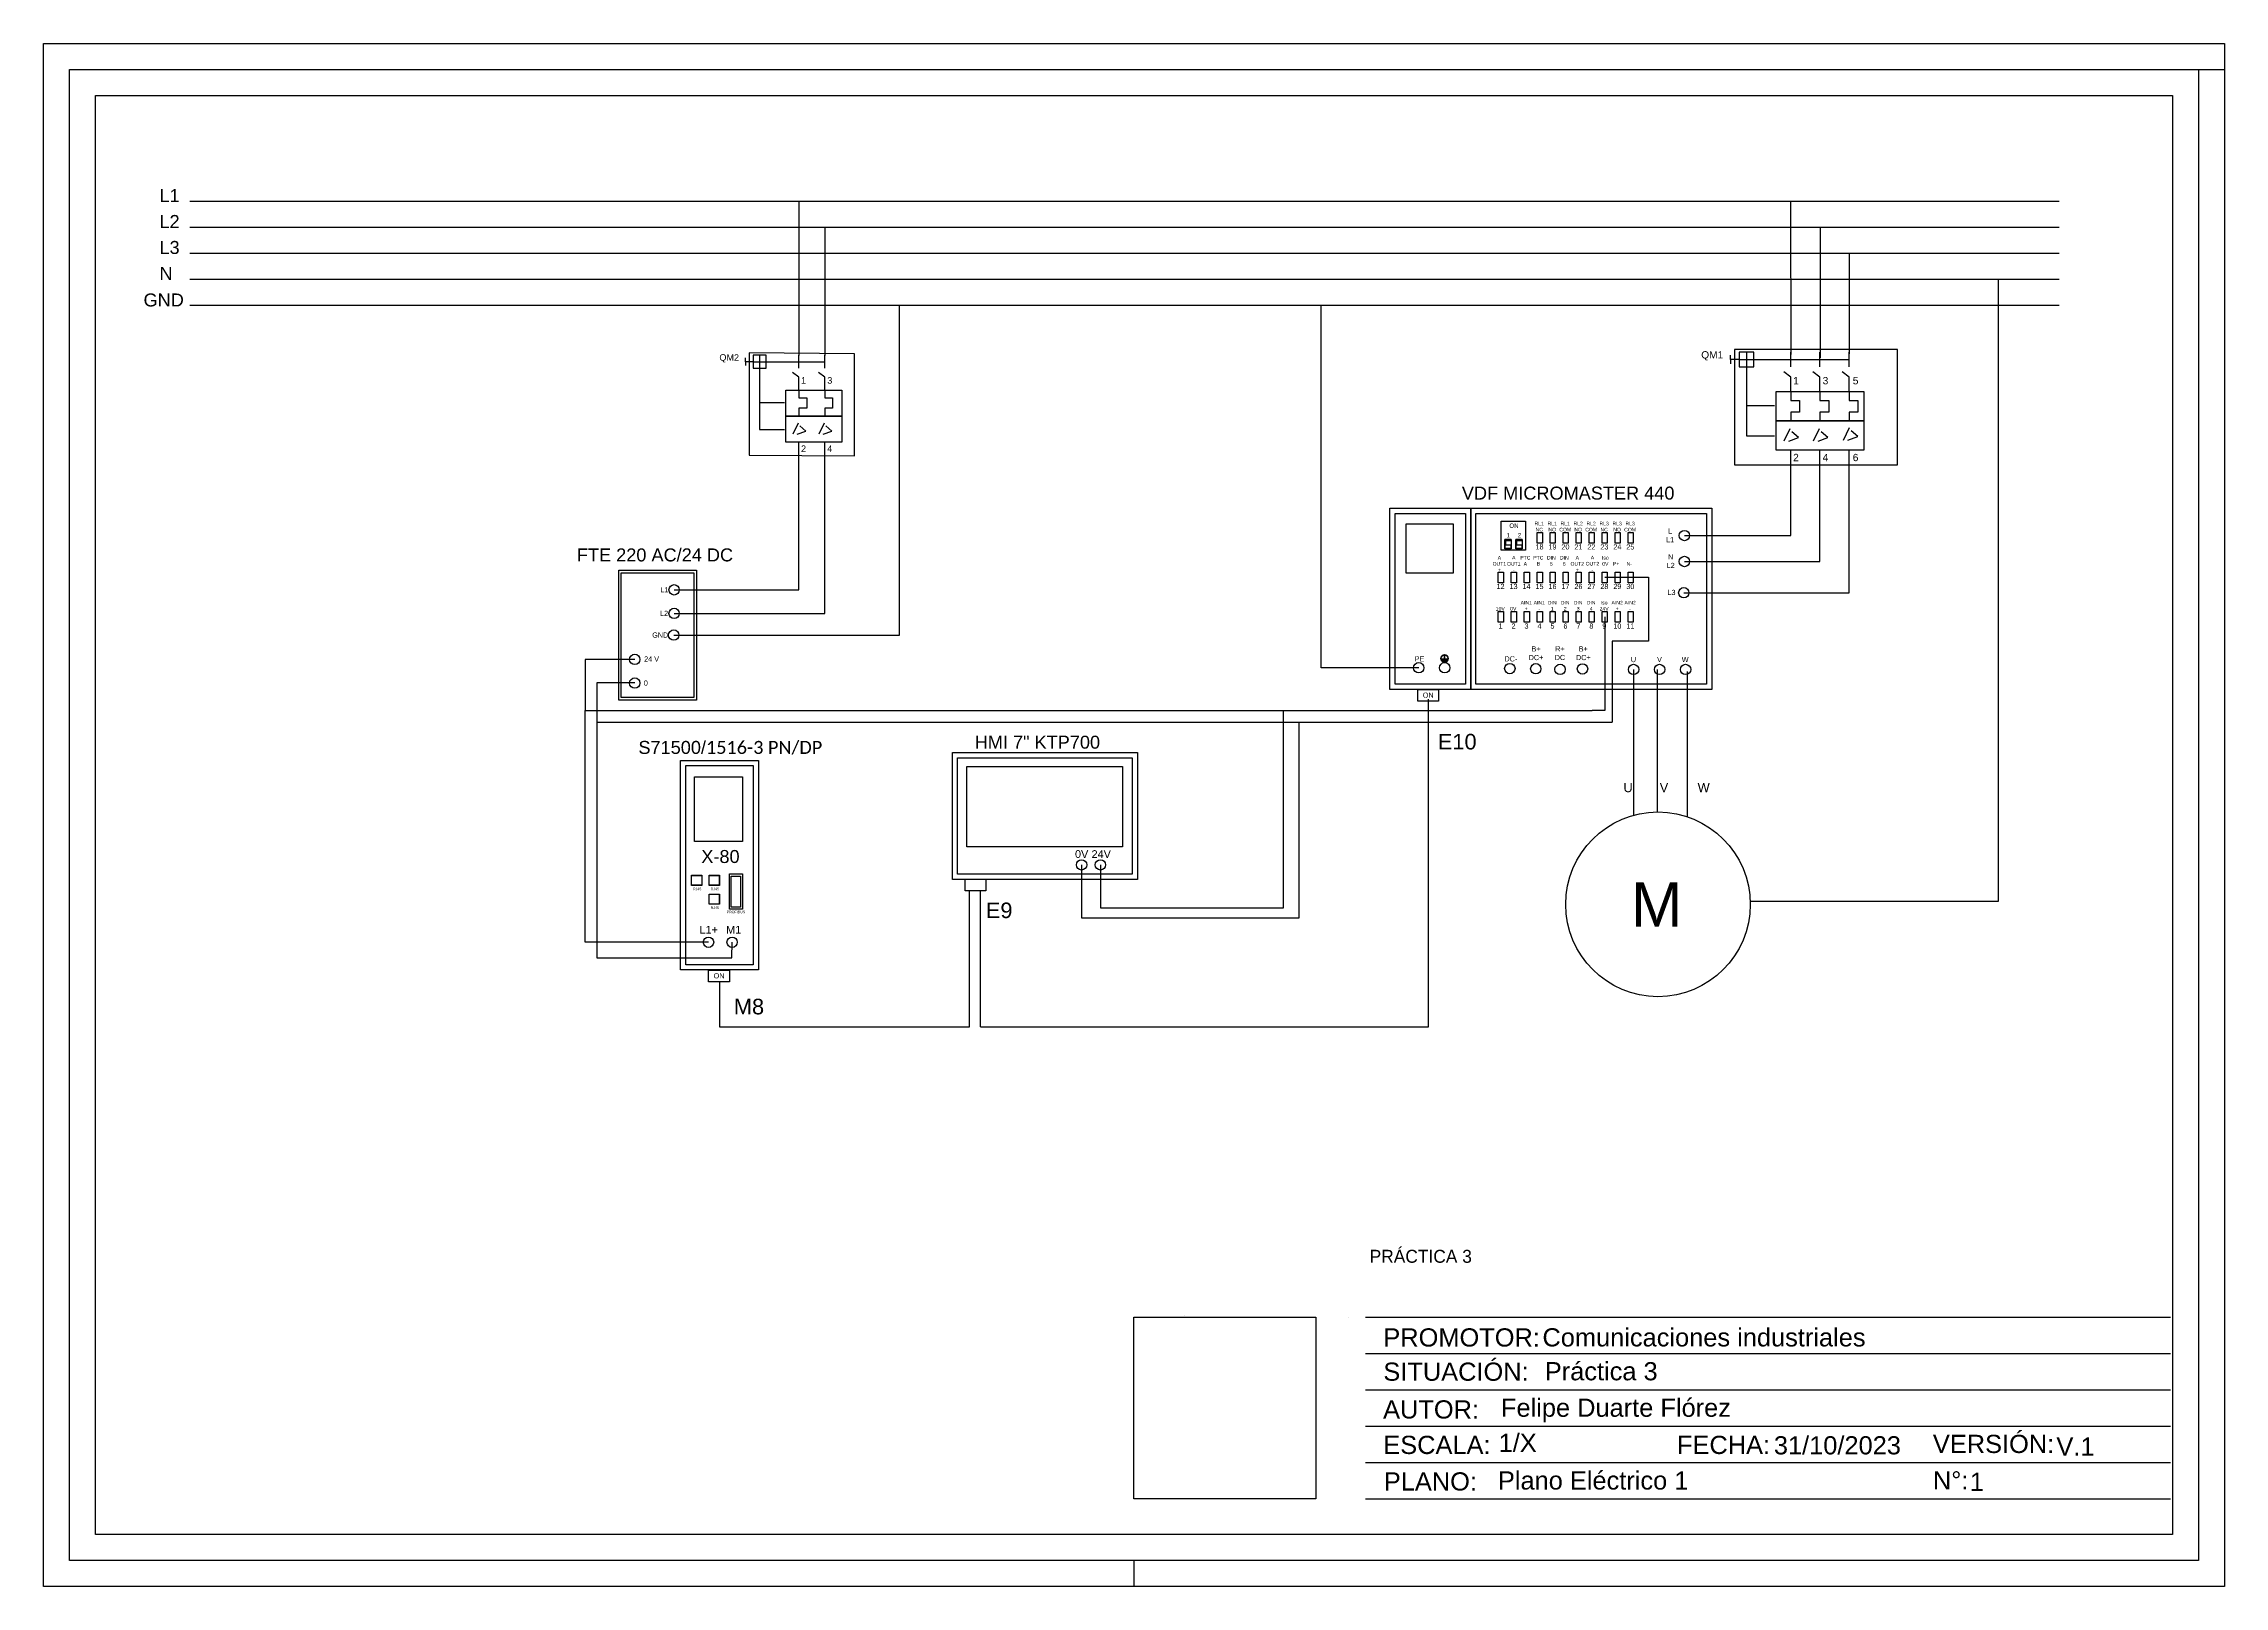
# Model space of a CAD drawing. Header units: millimetres. Extents: x 2963 to 6481, y 2434 to 4813.
# Drawn here: x 2962.7 to 3382.7, y 2433.8 to 2730.8 of the extents above; entities outside this region: 1.
import ezdxf
from ezdxf.enums import TextEntityAlignment as Align

# ---------------------------------------------------------------- set-up
doc = ezdxf.new("R2018")
doc.units = ezdxf.units.MM
doc.styles.get("Standard").update_dxf_attribs({"font": 'arial.ttf'})

# ---------------------------------------------------------------- blocks, each defined once
blk = doc.blocks.new('cajetin')
for p, q in [((-5, 292), (0, 292)), ((-168.72, 51.79), (-168.72, 51.79)), ((-10.39, 51.79), (-165.39, 51.79)), ((-10.39, 44.79), (-165.39, 44.79)), ((-10.39, 37.79), (-165.39, 37.79)), ((-10.39, 30.79), (-165.39, 30.79)), ((-10.39, 23.79), (-165.39, 23.79)), ((-10.39, 16.79), (-165.39, 16.79)), ((-210, 0), (-210, 5))]:
    blk.add_line(p, q)
for points in [[(-420, 297), (0, 297), (0, 0), (-420, 0), (-420, 297)], [(-210.01, 51.83), (-175.01, 51.83), (-175.01, 16.83), (-210.01, 16.83), (-210.01, 51.83)], [(-200.27, 52.21), (-200.27, 52.21)]]:
    blk.add_lwpolyline(points)
for points in [[(-415, 292), (-5, 292), (-5, 5), (-415, 5)], [(-410, 287), (-10, 287), (-10, 10), (-410, 10)]]:
    blk.add_lwpolyline(points, close=True)
at = {"char_height": 3.5, "attachment_point": 4}
for s, insert in [('PROMOTOR:', (-161.98, 47.9)), ('SITUACIÓN:', (-161.98, 41.31)), ('AUTOR:', (-162.03, 34.04)), ('VERSIÓN:', (-56.14, 27.4)), ('ESCALA:', (-161.99, 27.21)), ('FECHA:', (-105.43, 27.21)), ('PLANO:', (-161.89, 20.18)), ('N°:', (-56.14, 20.4))]:
    blk.add_mtext_dynamic_manual_height_columns(s, width=45.7648, gutter_width=12.5, heights=[0], dxfattribs=dict(at, insert=insert))
at = {"lineweight": 30, "flags": 104}
blk.add_attdef('NOMBRE_PROYECTO', text='', height=5, dxfattribs=at).set_placement((-164.62, 64.79), align=Align.TOP_LEFT)
for tag, p in [('PROMOTOR', (-131.33, 47.94)), ('SITUACION', (-130.88, 41.42)), ('AUTOR', (-139.32, 34.4)), ('1/X', (-139.78, 27.64)), ('FECHA', (-86.76, 27.16)), ('V.X', (-32.35, 26.92)), ('NOMBRE_PLANO', (-139.91, 20.39)), ('X', (-49.03, 20.14))]:
    blk.add_attdef(tag, text='', height=3.5).set_placement(p, align=Align.MIDDLE_LEFT)
blk = doc.blocks.new('QM')
for p, q in [((-42.01, 36.17), (-42.01, 37.67)), ((-39.1, 36.17), (-42.01, 36.17)), ((-42.01, 36.17), (-42.01, 34.67)), ((-39.1, 36.17), (-34.1, 36.17)), ((-36.6, 38.68), (-36.6, 33.68)), ((-36.6, 33.68), (-36.6, 10.1)), ((-34.1, 36.17), (-11.44, 36.17)), ((-21.44, 33.72), (-21.44, 38.72)), ((-11.44, 33.72), (-11.44, 38.72)), ((-21.44, 30.22), (-23.85, 32)), ((-23.85, 32), (-23.85, 32)), ((-21.44, 25.22), (-21.44, 30.22)), ((-21.44, 25.22), (-21.44, 22.22)), ((-11.44, 30.22), (-13.85, 32)), ((-11.44, 25.22), (-11.44, 30.22)), ((-11.44, 25.22), (-11.44, 22.22)), ((-36.6, 20.51), (-26.98, 20.51)), ((-21.44, 22.22), (-18.44, 22.22)), ((-18.44, 18.22), (-21.44, 18.22)), ((-21.44, 18.22), (-21.44, 15.22)), ((-18.44, 22.22), (-18.44, 18.22)), ((-11.44, 22.22), (-8.44, 22.22)), ((-8.44, 18.22), (-11.44, 18.22)), ((-11.44, 18.22), (-11.44, 15.22)), ((-8.44, 22.22), (-8.44, 18.22)), ((-36.6, 10.1), (-26.98, 10.1)), ((-23.64, 8.35), (-21.58, 12.6)), ((-22.11, 8.3), (-18.76, 9.49)), ((-18.76, 9.49), (-21.05, 11.45)), ((-13.64, 8.35), (-11.58, 12.6)), ((-12.11, 8.3), (-8.76, 9.49)), ((-8.76, 9.49), (-11.05, 11.45)), ((-21.44, 0.22), (-21.44, 5.22)), ((-11.44, 0.22), (-11.44, 5.22))]:
    blk.add_line(p, q)
for points in [[(-40.63, 39.58), (-40.63, 0.22), (0.02, -0.13), (0.02, 39.23), (-40.63, 39.58)], [(-39.1, 38.68), (-39.1, 33.68), (-34.1, 33.68), (-34.1, 38.68), (-39.1, 38.68)], [(-26.48, 25.22), (-4.94, 25.21), (-4.94, 15.21), (-26.48, 15.22), (-26.48, 25.22)], [(-26.48, 15.22), (-4.94, 15.22), (-4.94, 5.22), (-26.48, 5.22), (-26.48, 15.22)]]:
    blk.add_lwpolyline(points)
at = {"char_height": 2.5, "attachment_point": 1}
for s, width, insert in [('QM2', 8.5664, (-52.07, 39.05)), ('1', 2.2878, (-20.62, 30.22)), ('3', 2.2878, (-10.52, 30.22)), ('2', 2.2878, (-20.62, 3.93)), ('4', 2.2878, (-10.52, 3.93))]:
    blk.add_mtext_dynamic_manual_height_columns(s, width=width, gutter_width=12.5, heights=[0], dxfattribs=dict(at, insert=insert))
blk = doc.blocks.new('FTE 22024ACDC')
blk.add_lwpolyline([(-15, 25), (0, 25), (0, 0), (-15, 0), (-15, 25)])
blk.add_lwpolyline([(-14.5, 24.5), (-0.5, 24.5), (-0.5, 0.5), (-14.5, 0.5)], close=True)
for centre in [(-4.32, 21.23), (-4.32, 16.69), (-4.39, 12.52), (-11.91, 7.83), (-11.91, 3.29)]:
    blk.add_circle(centre, 1)
at = {"attachment_point": 1}
for s, width, insert, char_height in [('FTE 220 AC/24 DC', 32.6501, (-23.05, 29.2), 2.5), ('L1', 2.2536, (-6.96, 21.74), 1), ('L2', 2.2536, (-7.04, 17.19), 1), ('GND', 2.2536, (-8.55, 13.02), 1), ('24 V', 3.0034, (-10.1, 8.41), 1), ('0', 2.2536, (-10.16, 3.78), 1)]:
    blk.add_mtext_dynamic_manual_height_columns(s, width=width, gutter_width=12.5, heights=[0], dxfattribs=dict(at, insert=insert, char_height=char_height))
blk = doc.blocks.new('DP2')
for points in [[(-3.61, -0.34), (-1.43, -0.34), (-1.43, -2.95), (-3.61, -2.95)], [(-3.29, -1.99), (-2.72, -1.99), (-2.72, -2.83), (-3.29, -2.83)], [(-3.29, -1.99), (-2.72, -1.99), (-2.72, -1.99), (-3.29, -1.99)], [(-2.73, -2.49), (-3.28, -2.49), (-3.28, -2.79), (-2.73, -2.79)], [(-2.29, -1.99), (-1.72, -1.99), (-1.72, -2.83), (-2.29, -2.83)], [(-2.29, -1.99), (-1.72, -1.99), (-1.72, -1.99), (-2.29, -1.99)], [(-1.73, -2.49), (-2.28, -2.49), (-2.28, -2.79), (-1.73, -2.79)]]:
    blk.add_lwpolyline(points, close=True)
for points in [[(-3.2, -2.49), (-3.2, -2.09), (-2.72, -2.09)], [(-3.2, -2.83), (-3.2, -2.79)], [(-2.2, -2.49), (-2.2, -2.09), (-1.72, -2.09)], [(-2.2, -2.83), (-2.2, -2.79)]]:
    blk.add_lwpolyline(points)
at = {"char_height": 0.4, "attachment_point": 1}
for s, insert in [('1', (-3.14, -1.41)), ('ON', (-2.88, -0.54)), ('2', (-2.12, -1.41))]:
    blk.add_mtext_dynamic_manual_height_columns(s, width=0.4, gutter_width=12.5, heights=[0], dxfattribs=dict(at, insert=insert))
blk = doc.blocks.new('MOTOR')
blk.add_circle((0, 0), 35.91)
for s, width, insert, char_height, attachment_point in [('U', 9.7921, (-13.43, 47.21), 3.59, 1), ('V', 9.7921, (0.67, 47.21), 3.59, 1), ('W', 9.7921, (15.41, 47.21), 3.59, 1), ('M', 11.222, (-0.5, 0), 17.24, 5)]:
    blk.add_mtext_dynamic_manual_height_columns(s, width=width, gutter_width=17.96, heights=[0], dxfattribs=dict(insert=insert, char_height=char_height, attachment_point=attachment_point))
blk = doc.blocks.new('QM (1)')
for p, q in [((-57.07, 35.95), (-57.07, 37.45)), ((-51.67, 38.46), (-51.67, 33.46)), ((-36.5, 33.51), (-36.5, 38.51)), ((-26.5, 33.51), (-26.5, 38.51)), ((-16.5, 33.51), (-16.5, 38.51)), ((-54.16, 35.95), (-57.07, 35.95)), ((-57.07, 35.95), (-57.07, 34.45)), ((-54.16, 35.95), (-49.16, 35.95)), ((-51.67, 33.46), (-51.67, 9.88)), ((-49.16, 35.95), (-16.59, 35.95)), ((-36.5, 30), (-38.91, 31.79)), ((-38.91, 31.79), (-38.91, 31.79)), ((-36.5, 25), (-36.5, 30)), ((-26.5, 30), (-28.91, 31.79)), ((-26.5, 25), (-26.5, 30)), ((-16.5, 30), (-18.91, 31.79)), ((-16.5, 25), (-16.5, 30)), ((-36.5, 25), (-36.5, 22)), ((-26.5, 25), (-26.5, 22)), ((-16.5, 25), (-16.5, 22)), ((-51.67, 20.3), (-42.04, 20.3)), ((-36.5, 22), (-33.5, 22)), ((-33.5, 18), (-36.5, 18)), ((-36.5, 18), (-36.5, 15)), ((-33.5, 22), (-33.5, 18)), ((-26.5, 22), (-23.5, 22)), ((-23.5, 18), (-26.5, 18)), ((-26.5, 18), (-26.5, 15)), ((-23.5, 22), (-23.5, 18)), ((-16.5, 22), (-13.5, 22)), ((-13.5, 18), (-16.5, 18)), ((-16.5, 18), (-16.5, 15)), ((-13.5, 22), (-13.5, 18)), ((-51.67, 9.88), (-42.04, 9.88)), ((-38.7, 8.13), (-36.64, 12.38)), ((-37.17, 8.08), (-33.82, 9.27)), ((-33.82, 9.27), (-36.12, 11.23)), ((-28.7, 8.13), (-26.64, 12.38)), ((-27.17, 8.08), (-23.82, 9.27)), ((-23.82, 9.27), (-26.12, 11.23)), ((-18.45, 8.46), (-16.4, 12.71)), ((-16.92, 8.42), (-13.58, 9.61)), ((-13.58, 9.61), (-15.87, 11.57)), ((-36.5, 0), (-36.5, 5)), ((-26.5, 0), (-26.5, 5)), ((-16.5, 0), (-16.5, 5))]:
    blk.add_line(p, q)
for points in [[(-55.7, 39.36), (-55.7, 0), (0, 0), (0, 39.36), (-55.7, 39.36)], [(-54.16, 38.46), (-54.16, 33.46), (-49.16, 33.46), (-49.16, 38.46), (-54.16, 38.46)], [(-41.54, 25), (-11.54, 25), (-11.54, 15), (-41.54, 15), (-41.54, 25)], [(-41.54, 15), (-11.54, 15), (-11.54, 5), (-41.54, 5), (-41.54, 15)]]:
    blk.add_lwpolyline(points)
at = {"char_height": 2.5, "attachment_point": 1}
for s, width, insert in [('QM1', 8.5664, (-67.13, 38.83)), ('1', 2.2878, (-35.68, 30)), ('3', 2.2878, (-25.59, 30)), ('5', 2.2878, (-15.29, 30)), ('2', 2.2878, (-35.68, 3.72)), ('4', 2.2878, (-25.59, 3.72)), ('6', 2.2878, (-15.29, 3.72))]:
    blk.add_mtext_dynamic_manual_height_columns(s, width=width, gutter_width=12.5, heights=[0], dxfattribs=dict(at, insert=insert))

msp = doc.modelspace()

# ---------------------------------------------------------------- linework, layer by layer
for p, q in [((2990.89, 2700.44), (3350.91, 2700.44)), ((3108.22, 2700.44), (3108.22, 2670.74)), ((3299.19, 2700.33), (3299.22, 2670.93)), ((2990.89, 2695.44), (3350.91, 2695.44)), ((3113.22, 2695.44), (3113.22, 2670.71)), ((3304.87, 2695.45), (3304.87, 2670.25)), ((2990.89, 2690.44), (3350.91, 2690.44)), ((3310.5, 2690.49), (3310.5, 2671.07)), ((3108.22, 2625.61), (3108.22, 2651.54)), ((3113.22, 2621.07), (3113.22, 2651.54)), ((3299.24, 2636.06), (3299.23, 2649.69)), ((3304.86, 2631.06), (3304.86, 2649.69)), ((3310.49, 2625.05), (3310.49, 2649.69)), ((3278.75, 2636.06), (3299.24, 2636.06)), ((3278.75, 2631.06), (3304.86, 2631.06)), ((3084.19, 2625.61), (3108.22, 2625.61)), ((3278.63, 2625.05), (3310.49, 2625.05)), ((3084.19, 2621.07), (3113.22, 2621.07)), ((3268.97, 2610.28), (3268.97, 2582.22)), ((3273.51, 2610.28), (3273.51, 2582.84)), ((3279.3, 2609.87), (3279.3, 2581.93))]:
    msp.add_line(p, q)
at = {"color": 3}
for p, q in [((2990.89, 2685.44), (3350.91, 2685.44)), ((3339.27, 2565.69), (3339.27, 2685.44)), ((3291.42, 2565.69), (3339.27, 2565.69))]:
    msp.add_line(p, q, dxfattribs=at)
at = {"color": 15}
for p, q in [((2990.89, 2680.44), (3350.91, 2680.44)), ((3127.61, 2616.9), (3127.61, 2680.44)), ((3208.8, 2610.61), (3208.8, 2680.44)), ((3084.11, 2616.9), (3127.61, 2616.9)), ((3227.58, 2610.61), (3208.8, 2610.61))]:
    msp.add_line(p, q, dxfattribs=at)
at = {"color": 5}
for p, q in [((3263.4, 2628.06), (3271.82, 2628.06)), ((3271.82, 2628.06), (3271.82, 2615.74)), ((3271.82, 2615.74), (3264.85, 2615.74)), ((3264.85, 2615.74), (3264.85, 2600.14)), ((3076.59, 2607.68), (3069.31, 2607.68)), ((3069.31, 2607.68), (3069.31, 2600.14)), ((3069.31, 2600.14), (3246.31, 2600.14)), ((3069.31, 2600.14), (3069.31, 2554.79)), ((3204.57, 2562.48), (3204.57, 2600.14)), ((3246.31, 2600.14), (3264.85, 2600.14)), ((3162.65, 2572.66), (3162.65, 2562.48)), ((3162.65, 2562.48), (3204.57, 2562.48)), ((3069.31, 2554.79), (3095.32, 2554.79)), ((3095.32, 2554.79), (3095.35, 2557.76))]:
    msp.add_line(p, q, dxfattribs=at)
at = {"color": 11}
for p, q in [((3263.4, 2620.44), (3263.4, 2602.39)), ((3076.59, 2612.21), (3067.06, 2612.21)), ((3067.06, 2612.21), (3067.06, 2602.37)), ((3067.06, 2602.37), (3260.98, 2602.37)), ((3067.06, 2557.76), (3067.06, 2602.37)), ((3201.53, 2564.41), (3201.53, 2602.37)), ((3263.4, 2602.39), (3260.98, 2602.37)), ((3166.28, 2572.66), (3166.28, 2564.41)), ((3166.28, 2564.41), (3201.53, 2564.41)), ((3090.8, 2557.76), (3067.06, 2557.76))]:
    msp.add_line(p, q, dxfattribs=at)
at = {"lineweight": 35, "ltscale": 2}
for p, q in [((3232.54, 2613.04), (3232.54, 2611.96)), ((3231.91, 2612.28), (3233.2, 2612.28)), ((3232.03, 2612.12), (3233.07, 2612.12)), ((3232.2, 2611.96), (3232.94, 2611.96))]:
    msp.add_line(p, q, dxfattribs=at)
at = {"color": 6}
for p, q in [((3229.49, 2541.51), (3229.49, 2604.59)), ((3141.05, 2541.51), (3141.05, 2567.64)), ((3143.17, 2541.51), (3143.17, 2567.64)), ((3092.91, 2550.17), (3092.91, 2541.51)), ((3092.91, 2541.51), (3141.05, 2541.51)), ((3143.17, 2541.51), (3229.49, 2541.51))]:
    msp.add_line(p, q, dxfattribs=at)
for points in [[(3222.02, 2641.33), (3237.6, 2641.33), (3237.6, 2606.43), (3222.02, 2606.43)], [(3223.02, 2640.33), (3236.6, 2640.33), (3236.6, 2607.43), (3223.02, 2607.43)], [(3225.15, 2638.34), (3234.23, 2638.34), (3234.23, 2628.8), (3225.15, 2628.8)], [(3237.6, 2641.33), (3284.02, 2641.33), (3284.02, 2606.42), (3237.6, 2606.42)], [(3238.6, 2640.33), (3283.02, 2640.33), (3283.02, 2607.42), (3238.6, 2607.42)], [(3250.39, 2636.65), (3251.39, 2636.65), (3251.39, 2634.6), (3250.39, 2634.6)], [(3252.89, 2636.65), (3253.89, 2636.65), (3253.89, 2634.6), (3252.89, 2634.6)], [(3255.39, 2636.65), (3256.39, 2636.65), (3256.39, 2634.6), (3255.39, 2634.6)], [(3257.89, 2636.65), (3258.89, 2636.65), (3258.89, 2634.6), (3257.89, 2634.6)], [(3260.39, 2636.65), (3261.39, 2636.65), (3261.39, 2634.6), (3260.39, 2634.6)], [(3262.89, 2636.65), (3263.89, 2636.65), (3263.89, 2634.6), (3262.89, 2634.6)], [(3265.39, 2636.65), (3266.39, 2636.65), (3266.39, 2634.6), (3265.39, 2634.6)], [(3267.89, 2636.65), (3268.89, 2636.65), (3268.89, 2634.6), (3267.89, 2634.6)], [(3242.89, 2629.03), (3243.89, 2629.03), (3243.89, 2626.98), (3242.89, 2626.98)], [(3245.39, 2629.03), (3246.39, 2629.03), (3246.39, 2626.98), (3245.39, 2626.98)], [(3247.89, 2629.03), (3248.89, 2629.03), (3248.89, 2626.98), (3247.89, 2626.98)], [(3250.39, 2629.03), (3251.39, 2629.03), (3251.39, 2626.98), (3250.39, 2626.98)], [(3252.89, 2629.03), (3253.89, 2629.03), (3253.89, 2626.98), (3252.89, 2626.98)], [(3255.39, 2629.03), (3256.39, 2629.03), (3256.39, 2626.98), (3255.39, 2626.98)], [(3257.89, 2629.03), (3258.89, 2629.03), (3258.89, 2626.98), (3257.89, 2626.98)], [(3260.39, 2629.03), (3261.39, 2629.03), (3261.39, 2626.98), (3260.39, 2626.98)], [(3262.89, 2629.03), (3263.89, 2629.03), (3263.89, 2626.98), (3262.89, 2626.98)], [(3265.39, 2629.03), (3266.39, 2629.03), (3266.39, 2626.98), (3265.39, 2626.98)], [(3267.89, 2629.03), (3268.89, 2629.03), (3268.89, 2626.98), (3267.89, 2626.98)], [(3242.89, 2621.42), (3243.89, 2621.42), (3243.89, 2619.36), (3242.89, 2619.36)], [(3245.39, 2621.42), (3246.39, 2621.42), (3246.39, 2619.36), (3245.39, 2619.36)], [(3247.89, 2621.42), (3248.89, 2621.42), (3248.89, 2619.36), (3247.89, 2619.36)], [(3250.39, 2621.42), (3251.39, 2621.42), (3251.39, 2619.36), (3250.39, 2619.36)], [(3252.89, 2621.42), (3253.89, 2621.42), (3253.89, 2619.36), (3252.89, 2619.36)], [(3255.39, 2621.42), (3256.39, 2621.42), (3256.39, 2619.36), (3255.39, 2619.36)], [(3257.89, 2621.42), (3258.89, 2621.42), (3258.89, 2619.36), (3257.89, 2619.36)], [(3260.39, 2621.42), (3261.39, 2621.42), (3261.39, 2619.36), (3260.39, 2619.36)], [(3262.89, 2621.42), (3263.89, 2621.42), (3263.89, 2619.36), (3262.89, 2619.36)], [(3265.39, 2621.42), (3266.39, 2621.42), (3266.39, 2619.36), (3265.39, 2619.36)], [(3267.89, 2621.42), (3268.89, 2621.42), (3268.89, 2619.36), (3267.89, 2619.36)], [(3227.41, 2606.42), (3231.41, 2606.42), (3231.41, 2604.18), (3227.41, 2604.18)], [(3085.42, 2592.76), (3100.42, 2592.76), (3100.42, 2552.44), (3085.42, 2552.44)], [(3086.42, 2591.76), (3099.42, 2591.76), (3099.42, 2553.44), (3086.42, 2553.44)], [(3137.78, 2594.27), (3173.41, 2594.27), (3173.41, 2569.87), (3137.78, 2569.87)], [(3138.78, 2593.27), (3172.41, 2593.27), (3172.41, 2570.87), (3138.78, 2570.87)], [(3140.52, 2591.62), (3170.52, 2591.62), (3170.52, 2576.16), (3140.52, 2576.16)], [(3088.07, 2589.6), (3097.33, 2589.6), (3097.33, 2577.18), (3088.07, 2577.18)], [(3087.51, 2570.66), (3089.51, 2570.66), (3089.51, 2568.71), (3087.51, 2568.71)], [(3087.53, 2570.64), (3089.49, 2570.64), (3089.49, 2568.73), (3087.53, 2568.73)], [(3087.53, 2570.64), (3089.49, 2570.64), (3089.49, 2568.73), (3087.53, 2568.73)], [(3090.9, 2570.66), (3092.9, 2570.66), (3092.9, 2568.71), (3090.9, 2568.71)], [(3090.92, 2570.64), (3092.88, 2570.64), (3092.88, 2568.73), (3090.92, 2568.73)], [(3090.92, 2570.64), (3092.88, 2570.64), (3092.88, 2568.73), (3090.92, 2568.73)], [(3094.81, 2570.94), (3097.34, 2570.94), (3097.34, 2564.16), (3094.81, 2564.16)], [(3095.16, 2570.49), (3096.98, 2570.49), (3096.98, 2564.54), (3095.16, 2564.54)], [(3090.9, 2567.03), (3092.9, 2567.03), (3092.9, 2565.08), (3090.9, 2565.08)], [(3090.92, 2567.01), (3092.88, 2567.01), (3092.88, 2565.1), (3090.92, 2565.1)], [(3090.92, 2567.01), (3092.88, 2567.01), (3092.88, 2565.1), (3090.92, 2565.1)], [(3140.22, 2569.88), (3144.22, 2569.88), (3144.22, 2567.64), (3140.22, 2567.64)], [(3090.82, 2552.41), (3094.82, 2552.41), (3094.82, 2550.17), (3090.82, 2550.17)]]:
    msp.add_lwpolyline(points, close=True)
for centre in [(6479.95, 4812.27), (3278.75, 2636.06), (3278.75, 2631.06), (3278.63, 2625.05), (3227.58, 2610.61), (3232.58, 2610.61), (3245.13, 2610.45), (3250.13, 2610.42), (3254.8, 2610.3), (3259.12, 2610.39), (3268.97, 2610.28), (3273.97, 2610.28), (3278.97, 2610.28), (3162.65, 2572.66), (3166.28, 2572.66), (3090.8, 2557.76), (3095.35, 2557.76)]:
    msp.add_circle(centre, 1)
at = {"lineweight": 35, "ltscale": 2}
msp.add_circle((3232.56, 2612.4), 0.7, dxfattribs=at)

# ---------------------------------------------------------------- block references
ref = msp.add_blockref('cajetin', (3382.75, 2433.76))
lines = msp.add_mtext('PRÁCTICA 3', dxfattribs={"insert": (3218.13, 2498.55), "char_height": 2.5, "attachment_point": 1})
ref.add_attrib('NOMBRE_PROYECTO', '', (3218.13, 2498.55), dxfattribs={"flags": 104}).embed_mtext(lines)
ref.add_attrib('PROMOTOR', 'Comunicaciones industriales', dxfattribs={"height": 3.5}).set_placement((3251.41, 2481.7), align=Align.MIDDLE_LEFT)
ref.add_attrib('SITUACION', 'Práctica 3', dxfattribs={"height": 3.5}).set_placement((3251.86, 2475.18), align=Align.MIDDLE_LEFT)
ref.add_attrib('AUTOR', 'Felipe Duarte Flórez', dxfattribs={"height": 3.5}).set_placement((3243.42, 2468.16), align=Align.MIDDLE_LEFT)
ref.add_attrib('1/X', '1/X', dxfattribs={"height": 3.5}).set_placement((3242.97, 2461.4), align=Align.MIDDLE_LEFT)
ref.add_attrib('NOMBRE_PLANO', 'Plano Eléctrico 1', dxfattribs={"height": 3.5}).set_placement((3242.83, 2454.15), align=Align.MIDDLE_LEFT)
ref.add_attrib('FECHA', '31/10/2023', dxfattribs={"height": 3.5}).set_placement((3295.98, 2460.92), align=Align.MIDDLE_LEFT)
ref.add_attrib('V.X', 'V.1', dxfattribs={"height": 3.5}).set_placement((3350.4, 2460.68), align=Align.MIDDLE_LEFT)
ref.add_attrib('X', '1', dxfattribs={"height": 3.5}).set_placement((3333.72, 2453.9), align=Align.MIDDLE_LEFT)
for name, p, xscale, yscale, zscale in [('QM', (3118.93, 2651.44), 0.5000277009757615, 0.5000277009757615, 0.5000277009757615), ('QM (1)', (3319.78, 2649.69), 0.5630383249927522, 0.5630383249927522, 0.5630383249927522), ('DP2', (3251.16, 2639.53), 2.124858772947418, 2.124858772947418, 2.124858772947418), ('MOTOR', (3273.66, 2565.06), 0.4950782953949768, 0.4950782953949768, 0.4950782953949768)]:
    msp.add_blockref(name, p, dxfattribs=dict(xscale=xscale, yscale=yscale, zscale=zscale))
msp.add_blockref('FTE 22024ACDC', (3088.5, 2604.38))

# ---------------------------------------------------------------- texts
for s, width, heights, insert, char_height, attachment_point in [('L1', 4.5677, [0], (2985.06, 2702.77), 2.5, 1), ('L2', 4.5677, [0], (2985.06, 2697.77), 2.5, 1), ('L3', 4.5677, [0], (2985.06, 2692.77), 2.5, 1), ('N', 4.5677, [0], (2985.06, 2687.77), 2.5, 1), ('GND', 4.5677, [0], (2981.99, 2682.66), 2.5, 1), ('VDF MICROMASTER 440', 44.5273, [0], (3235.89, 2645.48), 2.5, 1), ('RL1\\PNC', 2.2363, [0], (3250.79, 2638.72), 0.7, 2), ('RL1\\PNO', 2.2363, [0], (3253.29, 2638.72), 0.7, 2), ('RL1\\PCOM', 2.2363, [0], (3255.79, 2638.72), 0.7, 2), ('RL2\\PNO', 2.2363, [0], (3258.29, 2638.72), 0.7, 2), ('RL2\\PCOM', 2.2363, [0], (3260.79, 2638.72), 0.7, 2), ('RL3\\PNC', 2.2363, [0], (3263.29, 2638.72), 0.7, 2), ('RL3\\PNO', 2.2363, [0], (3265.79, 2638.72), 0.7, 2), ('RL3\\PCOM', 2.2363, [0], (3268.29, 2638.72), 0.7, 2), ('18', 2.2363, [0], (3250.84, 2634.38), 1, 2), ('19', 2.2363, [0], (3253.34, 2634.38), 1, 2), ('20', 2.2363, [0], (3255.84, 2634.38), 1, 2), ('21', 2.2363, [0], (3258.34, 2634.38), 1, 2), ('22', 2.2363, [0], (3260.84, 2634.38), 1, 2), ('23', 2.2363, [0], (3263.34, 2634.38), 1, 2), ('24', 2.2363, [0], (3265.84, 2634.38), 1, 2), ('25', 2.2363, [0], (3268.34, 2634.38), 1, 2), ('L\\PL1', 2.2363, [0], (3275.99, 2637.43), 1, 2), ('A\\POUT1\\P+', 2.2363, [0], (3243.12, 2632.14), 0.7, 2), ('A\\POUT1\\P-', 2.2363, [0], (3245.89, 2632.15), 0.7, 2), ('PTC\\PA', 2.2363, [0], (3248.12, 2632.14), 0.7, 2), ('PTC\\PB', 2.2363, [0], (3250.62, 2632.14), 0.7, 2), ('DIN\\P5', 2.2363, [0], (3253.12, 2632.14), 0.7, 2), ('DIN\\P6', 2.2363, [0], (3255.62, 2632.14), 0.7, 2), ('A\\POUT2\\P+', 2.2363, [0], (3258.12, 2632.14), 0.7, 2), ('A\\POUT2\\P-', 2.2363, [0], (3261.04, 2632.16), 0.7, 2), ('Iso\\P0V', 2.2363, [0], (3263.52, 2632.14), 0.7, 2), ('\\PP+', 2.2363, [0], (3265.62, 2632.14), 0.7, 2), ('\\PN-', 2.2363, [0], (3268.12, 2632.14), 0.7, 2), ('N\\PL2', 2.0715, [0], (3276.1, 2632.47), 1, 2), ('12', 2.2363, [0], (3243.34, 2626.76), 1, 2), ('13', 2.2363, [0], (3245.84, 2626.76), 1, 2), ('14', 2.2363, [0], (3248.34, 2626.76), 1, 2), ('15', 2.2363, [0], (3250.84, 2626.76), 1, 2), ('16', 2.2363, [0], (3253.34, 2626.76), 1, 2), ('17', 2.2363, [0], (3255.84, 2626.76), 1, 2), ('26', 2.2363, [0], (3258.34, 2626.76), 1, 2), ('27', 2.2363, [0], (3260.84, 2626.76), 1, 2), ('28', 2.2363, [0], (3263.34, 2626.76), 1, 2), ('29', 2.2363, [0], (3265.84, 2626.76), 1, 2), ('30', 2.2363, [0], (3268.34, 2626.76), 1, 2), ('L3', 2.2363, [0], (3276.26, 2625.61), 1, 2), ('\\P10V', 2.2363, [0], (3243.29, 2623.49), 0.7, 2), ('\\P0V', 2.2363, [0], (3245.79, 2623.49), 0.7, 2), ('AIN1\\P+', 2.2363, [0], (3248.29, 2623.49), 0.7, 2), ('AIN1\\P-', 2.2363, [1.87], (3250.79, 2623.49), 0.7, 2), ('DIN\\P1', 2.2363, [0], (3253.29, 2623.49), 0.7, 2), ('DIN\\P2', 2.2363, [0], (3255.79, 2623.49), 0.7, 2), ('DIN\\P3', 2.2363, [0], (3258.29, 2623.49), 0.7, 2), ('DIN\\P4', 2.2363, [0], (3260.79, 2623.49), 0.7, 2), ('Iso\\P24V', 2.2363, [0], (3263.29, 2623.49), 0.7, 2), ('AIN2\\P+', 2.2363, [0], (3265.79, 2623.49), 0.7, 2), ('AIN2\\P-', 2.2363, [0], (3268.29, 2623.49), 0.7, 2), ('1', 2.2363, [0], (3243.34, 2619.14), 1, 2), ('2', 2.2363, [0], (3245.84, 2619.14), 1, 2), ('3', 2.2363, [0], (3248.34, 2619.14), 1, 2), ('4', 2.2363, [0], (3250.84, 2619.14), 1, 2), ('5', 2.2363, [0], (3253.34, 2619.14), 1, 2), ('6', 2.2363, [0], (3255.84, 2619.14), 1, 2), ('7', 2.2363, [0], (3258.34, 2619.14), 1, 2), ('8', 2.2363, [0], (3260.84, 2619.14), 1, 2), ('9', 2.2363, [0], (3263.34, 2619.14), 1, 2), ('10', 2.2363, [0], (3265.84, 2619.14), 1, 2), ('11', 2.2363, [0], (3268.34, 2619.14), 1, 2), ('PE', 2.2363, [0], (3227.74, 2612.82), 1, 2), ('DC-', 2.2363, [0], (3245.33, 2612.82), 1, 2), ('B+\\PDC+', 2.2363, [0], (3250.17, 2614.74), 1, 2), ('R+\\PDC', 2.2363, [0], (3254.78, 2614.75), 1, 2), ('B+\\PDC+', 2.2363, [0], (3259.28, 2614.74), 1, 2), ('U', 2.2363, [0], (3268.94, 2612.69), 1, 2), ('V', 2.2363, [0], (3273.95, 2612.69), 1, 2), ('W', 2.2363, [0], (3278.9, 2612.69), 1, 2), ('ON', 2.2363, [0], (3229.41, 2605.83), 1, 2), ('S71500/{\\fCalibri|b0|i0|c0|p34;1516-3 PN/DP}', 36.5387, [3.75], (3077.3, 2596.52), 2.5, 1), ('HMI 7" KTP700', 30.2662, [0], (3142.07, 2597.53), 2.5, 1), ('X-80', 6.3629, [0], (3089.41, 2575.52), 2.5, 1), ('0V', 2.8851, [0], (3161.38, 2575.49), 1.5, 1), ('24V', 2.8851, [0], (3164.57, 2575.48), 1.5, 1), ('RJ45', 1.6649, [0], (3087.79, 2568.28), 0.5, 1), ('RJ45', 1.6649, [0], (3091.19, 2568.28), 0.5, 1), ('RJ45', 1.6649, [0], (3091.19, 2564.65), 0.5, 1), ('PROFIBUS', 3.7322, [0], (3094.28, 2563.85), 0.5, 1), ('L1+', 3.8522, [0], (3089.07, 2560.92), 1.5, 1), ('M1', 2.8851, [0], (3094.19, 2560.92), 1.5, 1), ('ON', 2.2363, [0], (3092.83, 2551.81), 1, 2)]:
    msp.add_mtext_dynamic_manual_height_columns(s, width=width, gutter_width=12.5, heights=heights, dxfattribs=dict(insert=insert, char_height=char_height, attachment_point=attachment_point))
at = {"color": 6, "char_height": 3, "attachment_point": 1}
for s, insert in [('E10', (3231.27, 2597.88)), ('E9', (3144.22, 2565.41)), ('M8', (3095.69, 2546.88))]:
    msp.add_mtext_dynamic_manual_height_columns(s, width=8.1623, gutter_width=12.5, heights=[0], dxfattribs=dict(at, insert=insert))

doc.saveas('drawing.dxf')
